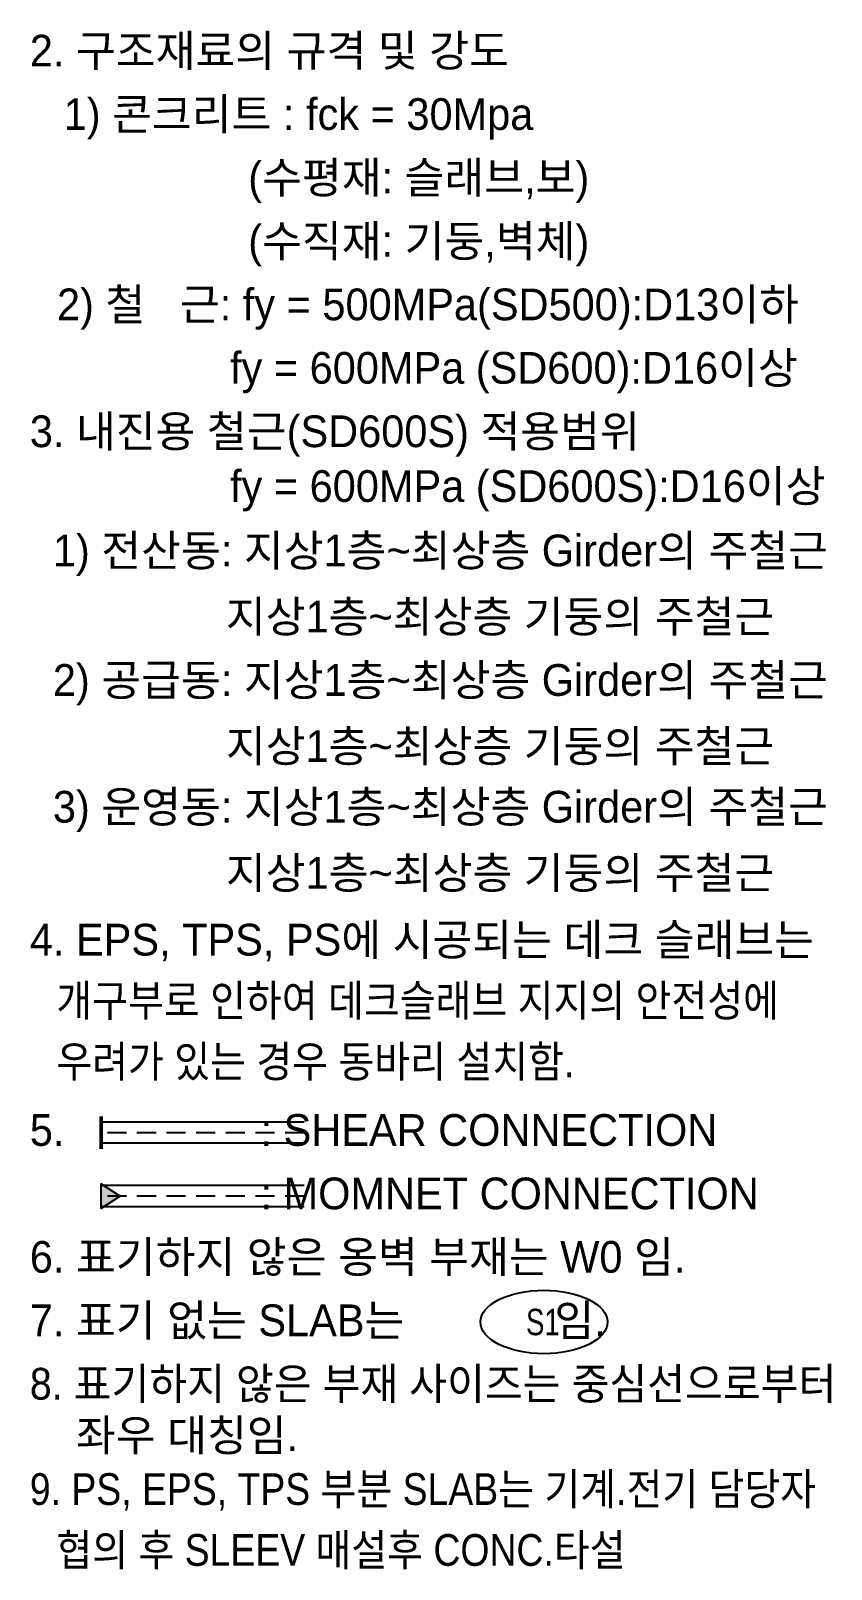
# Model space of a CAD drawing. Header units: millimetres. Extents: x -324 to 973, y -324 to 911.
# Drawn here: x 897.7 to 973.4, y 398.2 to 543.7 of the extents above; entities that cross this region are included whole.
import ezdxf

# ---------------------------------------------------------------- set-up
doc = ezdxf.new("R2010")
doc.units = ezdxf.units.MM
doc.linetypes.add('HID', pattern=[2.8, 1.8, -1])
doc.layers.add('RC-SLAB-T', color=6, linetype='Continuous')
doc.layers.add('S-TEXT-NOTE', color=7, linetype='Continuous')
doc.styles.add('Gtx', font='Dotum.ttf')

msp = doc.modelspace()

# ---------------------------------------------------------------- texts
at = {"layer": 'S-TEXT-NOTE', "style": 'Gtx'}
for s, p in [('2. 구조재료의 규격 및 강도', (897.63, 540.31)), (' 1) 콘크리트 : fck = 30Mpa ', (899.74, 534.31)), ('                 (수평재: 슬래브,보)', (899.74, 528.31)), ('                 (수직재: 기둥,벽체)', (899.74, 522.31)), (' 2) 철   근: fy = 500MPa(SD500):D13이하', (899.11, 516.31)), ('                fy = 600MPa (SD600):D16이상', (899.11, 510.31)), ('3. 내진용 철근(SD600S) 적용범위', (897.63, 504.31)), ('                fy = 600MPa (SD600S):D16이상', (899.11, 499.13)), ('  1) 전산동: 지상1층~최상층 Girder의 주철근', (897.63, 493.04)), ('                 지상1층~최상층 기둥의 주철근 ', (897.63, 486.79)), ('  2) 공급동: 지상1층~최상층 Girder의 주철근', (897.63, 480.79)), ('                 지상1층~최상층 기둥의 주철근 ', (897.63, 474.54)), ('  3) 운영동: 지상1층~최상층 Girder의 주철근', (897.63, 468.8)), ('                 지상1층~최상층 기둥의 주철근 ', (897.63, 462.55)), ('4. EPS, TPS, PS에 시공되는 데크 슬래브는', (897.63, 456.23)), ('5.                 : SHEAR CONNECTION', (897.63, 438.23)), ('                    : MOMNET CONNECTION', (897.63, 432.23)), ('6. 표기하지 않은 옹벽 부재는 W0 임.', (897.63, 426.23)), ('7. 표기 없는 SLAB는             임.', (897.63, 420.23)), ('    좌우 대칭임.', (897.63, 409.36))]:
    msp.add_text(s, height=3, dxfattribs=at).set_placement(p)
for s, height, width, p in [('개구부로 인하여 데크슬래브 지지의 안전성에', 3, 0.9, (900.14, 450.47)), ('우려가 있는 경우 동바리 설치함.', 3, 0.9, (900.14, 444.71)), ('S1', 2.5, 0.8, (944.53, 420.32)), ('8. 표기하지 않은 부재 사이즈는 중심선으로부터', 3, 0.95, (897.63, 414.23)), ('9. PS, EPS, TPS 부분 SLAB는 기계.전기 담당자 ', 3, 0.9, (897.63, 404.27)), ('협의 후 SLEEV 매설후 CONC.타설', 3, 0.9, (900.14, 398.51))]:
    msp.add_text(s, height=height, dxfattribs=dict(at, width=width)).set_placement(p)

# ---------------------------------------------------------------- hatches: boundary and pattern name
at = {"layer": 'S-TEXT-NOTE'}
msp.add_hatch(color=256, dxfattribs=at).paths.add_polyline_path([(906.18, 433.47), (904.36, 434.64), (904.36, 432.31)])

# ---------------------------------------------------------------- linework, layer by layer
at = {"layer": 'RC-SLAB-T'}
msp.add_ellipse((946.22, 421.57), major_axis=(-6, 0), ratio=0.5, dxfattribs=at)
at = {"layer": 'S-TEXT-NOTE'}
for p, q in [((923.56, 440.47), (904.36, 440.47)), ((923.56, 438.47), (904.36, 438.47)), ((923.56, 434.47), (904.36, 434.47)), ((923.56, 432.47), (904.36, 432.47))]:
    msp.add_line(p, q, dxfattribs=at)
at = {"layer": 'S-TEXT-NOTE', "color": 4, "linetype": 'HID'}
for p, q in [((923.56, 439.47), (904.36, 439.47)), ((923.56, 433.47), (904.36, 433.47))]:
    msp.add_line(p, q, dxfattribs=at)
at = {"layer": 'S-TEXT-NOTE', "const_width": 0.346}
msp.add_lwpolyline([(904.36, 441.03), (904.36, 437.92)], dxfattribs=at)
at = {"layer": 'S-TEXT-NOTE'}
msp.add_lwpolyline([(906.18, 433.47), (904.36, 432.31), (904.36, 434.64)], close=True, dxfattribs=at)

msp.set_redraw_order([(e.dxf.handle, doc.entitydb.next_handle()) for e in msp.query("TEXT MTEXT ATTDEF DIMENSION ARC_DIMENSION")])  # texts and dimensions are drawn at this point

doc.saveas('drawing.dxf')
